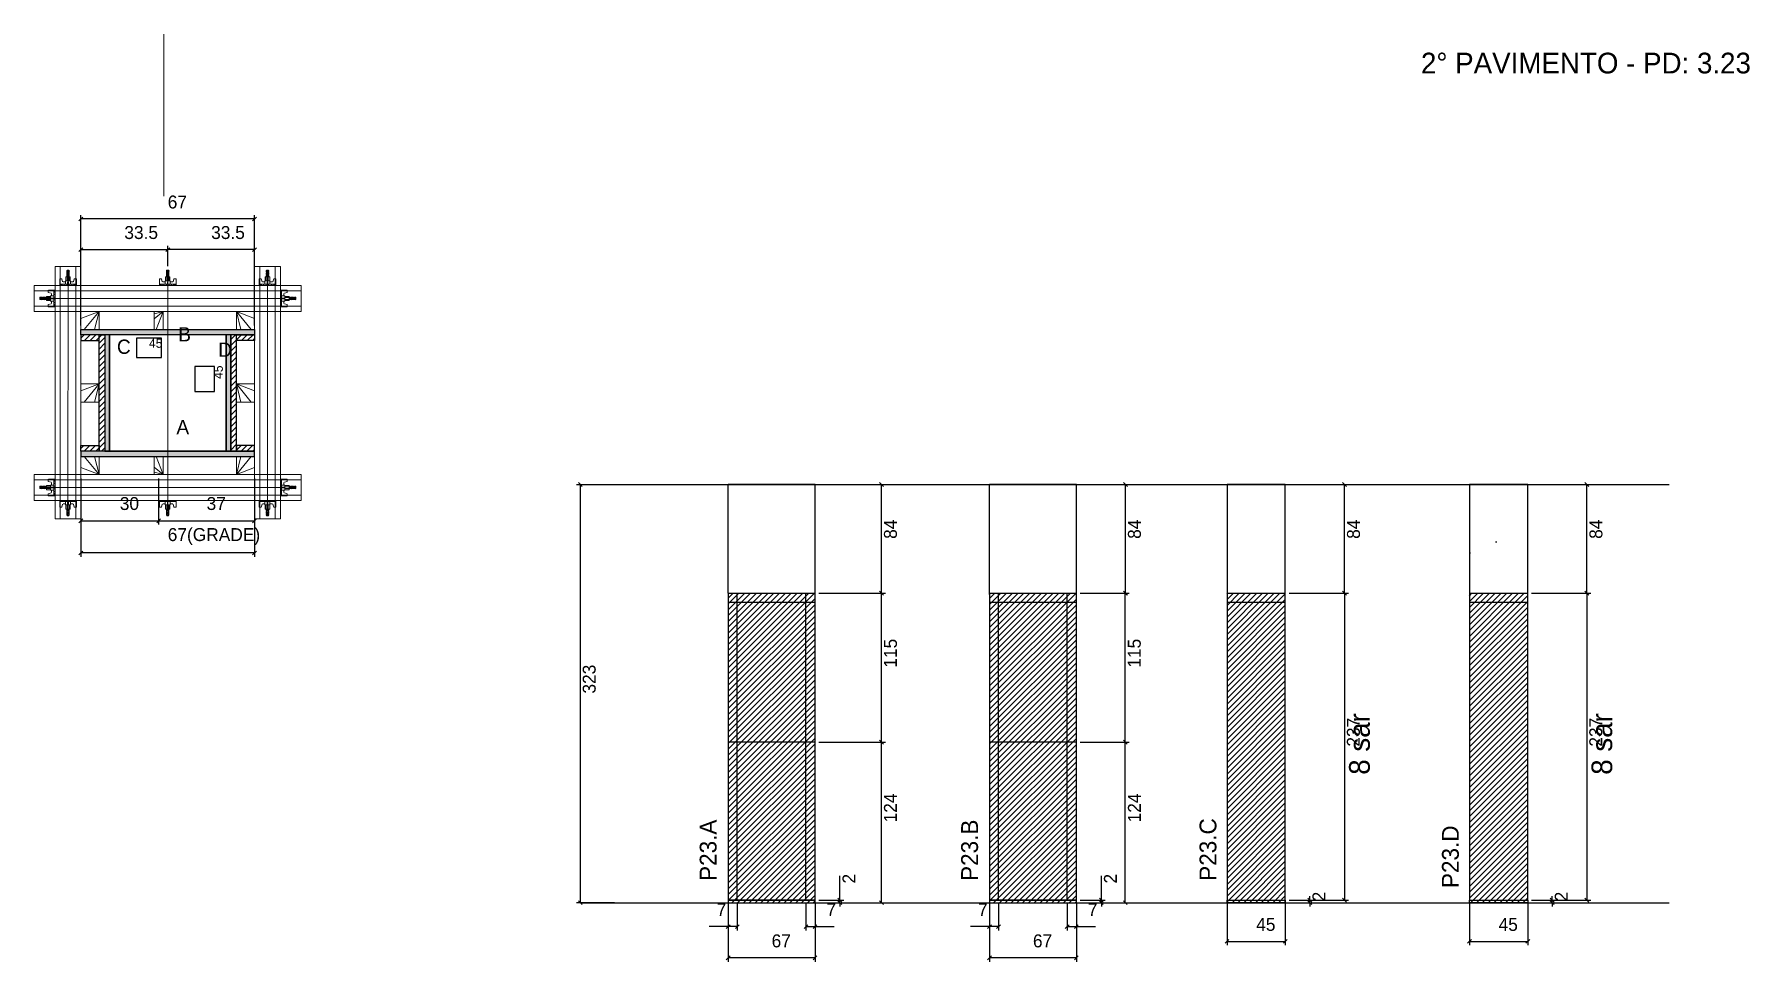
# Model space of a CAD drawing. Header units: metres. Extents: x 6723 to 8047, y 6192 to 6909.
import ezdxf

# ---------------------------------------------------------------- set-up
doc = ezdxf.new("R2010")
doc.units = ezdxf.units.M
for name, color, linetype in [('CHAPA', 7, 'Continuous'), ('COTA', 7, 'Continuous'), ('Hachura', 7, 'Continuous'), ('Madeira', 7, 'Continuous'), ('NIVEL 2° PAV.', 7, 'Continuous'), ('NOMENCLATURA', 7, 'Continuous'), ('Nível', 7, 'Continuous'), ('Painéis', 7, 'Continuous'), ('Perfil Metálico', 7, 'Continuous'), ('SARR_2.2x7', 7, 'Continuous'), ('SARRAFO', 7, 'Continuous'), ('Texto Seção', 7, 'Continuous'), ('TEXTO_GERAL', 7, 'Continuous')]:
    doc.layers.add(name, color=color, linetype=linetype)

msp = doc.modelspace()

# ---------------------------------------------------------------- texts
at = {"layer": 'COTA', "color": 241, "lineweight": 25}
for s, p in [('67', (6826.4, 6774.2)), ('33.5', (6792.9, 6750.6)), ('33.5', (6859.9, 6750.6)), ('30', (6789.4, 6541.3)), ('37', (6856.4, 6541.3)), ('67(GRADE)', (6826.4, 6517.3))]:
    msp.add_text(s, height=10, dxfattribs=at).set_placement(p)
at = {"layer": 'COTA', "color": 1, "lineweight": 25}
msp.add_text('45', height=7, dxfattribs=at).set_placement((6811.9, 6666.6))
msp.add_text('45', height=7, rotation=90, dxfattribs=at).set_placement((6868.9, 6642.5))
at = {"layer": 'COTA', "color": 240, "lineweight": 25}
for s, p in [('84', (7389.2, 6519)), ('84', (7577.5, 6519)), ('84', (7746.6, 6519)), ('84', (7933.7, 6519)), ('115', (7389.2, 6419.5)), ('115', (7577.4, 6419.5)), ('237', (7746.5, 6358.5)), ('237', (7933.6, 6358.5)), ('124', (7389.2, 6300)), ('124', (7577.5, 6300)), ('2', (7357.2, 6252.8)), ('2', (7559, 6252.8)), ('2', (7719.9, 6239)), ('2', (7907, 6239))]:
    msp.add_text(s, height=10, rotation=90, dxfattribs=at).set_placement(p)
for s, p in [('7', (7250.1, 6227.6)), ('7', (7334.8, 6227.6)), ('7', (7451.8, 6227.6)), ('7', (7536.6, 6227.6)), ('45', (7666.5, 6216.2)), ('45', (7853.6, 6216.2)), ('67', (7292.5, 6203.5)), ('67', (7494.2, 6203.5))]:
    msp.add_text(s, height=10, dxfattribs=at).set_placement(p)
at = {"layer": 'NIVEL 2° PAV.', "color": 240, "lineweight": 25}
msp.add_text('323', height=10, rotation=90, dxfattribs=at).set_placement((7156.7, 6399.5))
at = {"layer": 'NOMENCLATURA', "color": 2, "lineweight": 25}
msp.add_text('2° PAVIMENTO - PD: 3.23', height=16, dxfattribs=at).set_placement((7793.7, 6878.5))
at = {"layer": 'NOMENCLATURA', "color": 7, "lineweight": 25}
for p in [(7754.2, 6336.8), (7941.3, 6336.8)]:
    msp.add_text('8 sar', height=16, rotation=90, dxfattribs=at).set_placement(p)
at = {"layer": 'Texto Seção', "color": 7, "lineweight": 15}
for s, p in [('P23.C', (7635.8, 6254.9)), ('P23.A', (7250, 6254.8)), ('P23.B', (7451.8, 6254.8)), ('P23.D', (7822.9, 6249.3))]:
    msp.add_text(s, height=13, rotation=90, dxfattribs=at).set_placement(p)
at = {"layer": 'TEXTO_GERAL', "color": 7, "lineweight": 25}
for s, p in [('C', (6787.2, 6661.9)), ('B', (6834.5, 6671.5)), ('D', (6865.4, 6659.6)), ('A', (6833.1, 6599.8))]:
    msp.add_text(s, height=11, dxfattribs=at).set_placement(p)

# ---------------------------------------------------------------- hatches: boundary and pattern name
at = {"layer": 'COTA'}
h = msp.add_hatch(dxfattribs=at)
h.set_pattern_fill('AR-CONC')
h.paths.add_polyline_path([(7689, 6561), (7644, 6561), (7644, 6477), (7689, 6477), (7689, 6561)])
h = msp.add_hatch(dxfattribs=at)
h.set_pattern_fill('AR-CONC')
h.paths.add_polyline_path([(7876.1, 6561), (7831.1, 6561), (7831.1, 6477), (7876.1, 6477), (7876.1, 6561)])
at = {"layer": 'Hachura'}
h = msp.add_hatch(color=7, dxfattribs=at)
h.dxf.hatch_style = 1
h.paths.add_polyline_path([(6759.4, 6676.7), (6759.4, 6680.7), (6893.4, 6680.7), (6893.4, 6676.7), (6759.4, 6676.7)])
h = msp.add_hatch(color=7, dxfattribs=at)
h.dxf.hatch_style = 1
h.paths.add_polyline_path([(6759.4, 6676.7), (6759.4, 6680.7), (6893.4, 6680.7), (6893.4, 6676.7), (6759.4, 6676.7)])
h = msp.add_hatch(dxfattribs=at)
h.set_pattern_fill('ANSI31')
h.paths.add_polyline_path([(6773.4, 6676.7), (6773.4, 6672.3), (6759.4, 6672.3), (6759.4, 6676.7), (6773.4, 6676.7)])
h = msp.add_hatch(dxfattribs=at)
h.set_pattern_fill('ANSI31')
h.paths.add_polyline_path([(6773.4, 6586.7), (6777.8, 6586.7), (6777.8, 6676.7), (6773.4, 6676.7), (6773.4, 6586.7)])
h = msp.add_hatch(color=7, dxfattribs=at)
h.dxf.hatch_style = 1
h.paths.add_polyline_path([(6781.4, 6676.7), (6777.8, 6676.7), (6777.8, 6586.7), (6781.4, 6586.7), (6781.4, 6676.7)])
h = msp.add_hatch(color=7, dxfattribs=at)
h.dxf.hatch_style = 1
h.paths.add_polyline_path([(6781.4, 6676.7), (6777.8, 6676.7), (6777.8, 6586.7), (6781.4, 6586.7), (6781.4, 6676.7)])
h = msp.add_hatch(color=7, dxfattribs=at)
h.dxf.hatch_style = 1
h.paths.add_polyline_path([(6875, 6676.7), (6871.4, 6676.7), (6871.4, 6586.7), (6875, 6586.7), (6875, 6676.7)])
h = msp.add_hatch(color=7, dxfattribs=at)
h.dxf.hatch_style = 1
h.paths.add_polyline_path([(6875, 6676.7), (6871.4, 6676.7), (6871.4, 6586.7), (6875, 6586.7), (6875, 6676.7)])
h = msp.add_hatch(dxfattribs=at)
h.set_pattern_fill('ANSI31')
h.paths.add_polyline_path([(6879.4, 6586.7), (6875, 6586.7), (6875, 6676.7), (6879.4, 6676.7), (6879.4, 6586.7)])
h = msp.add_hatch(dxfattribs=at)
h.set_pattern_fill('ANSI31')
h.paths.add_polyline_path([(6879.4, 6676.7), (6879.4, 6672.3), (6893.4, 6672.3), (6893.4, 6676.7), (6879.4, 6676.7)])
h = msp.add_hatch(dxfattribs=at)
h.set_pattern_fill('ANSI31')
h.paths.add_polyline_path([(6773.4, 6586.7), (6773.4, 6591.1), (6759.4, 6591.1), (6759.4, 6586.7), (6773.4, 6586.7)])
h = msp.add_hatch(color=7, dxfattribs=at)
h.dxf.hatch_style = 1
h.paths.add_polyline_path([(6759.4, 6586.7), (6759.4, 6582.7), (6893.4, 6582.7), (6893.4, 6586.7), (6759.4, 6586.7)])
h = msp.add_hatch(color=7, dxfattribs=at)
h.dxf.hatch_style = 1
h.paths.add_polyline_path([(6759.4, 6586.7), (6759.4, 6582.7), (6893.4, 6582.7), (6893.4, 6586.7), (6759.4, 6586.7)])
h = msp.add_hatch(dxfattribs=at)
h.set_pattern_fill('ANSI31')
h.paths.add_polyline_path([(6879.4, 6586.7), (6879.4, 6591.1), (6893.4, 6591.1), (6893.4, 6586.7), (6879.4, 6586.7)])
h = msp.add_hatch(dxfattribs=at)
h.set_pattern_fill('ANSI31')
h.paths.add_polyline_path([(7326, 6477), (7259, 6477), (7259, 6238), (7326, 6238), (7326, 6477)])
h = msp.add_hatch(dxfattribs=at)
h.set_pattern_fill('ANSI31')
h.paths.add_polyline_path([(7527.7, 6238), (7527.7, 6477), (7460.7, 6477), (7460.7, 6238), (7527.7, 6238), (7527.7, 6238)])
h = msp.add_hatch(dxfattribs=at)
h.set_pattern_fill('ANSI31')
h.paths.add_polyline_path([(7689, 6238), (7689, 6477), (7644, 6477), (7644, 6238), (7689, 6238), (7689, 6238)])
h = msp.add_hatch(dxfattribs=at)
h.set_pattern_fill('ANSI31')
h.paths.add_polyline_path([(7876.1, 6238), (7876.1, 6477), (7831.1, 6477), (7831.1, 6238), (7876.1, 6238), (7876.1, 6238)])

# ---------------------------------------------------------------- linework, layer by layer
at = {"layer": 'CHAPA', "color": 1, "lineweight": 25}
for points in [[(6759.4, 6676.7), (6759.4, 6680.7), (6893.4, 6680.7), (6893.4, 6676.7)], [(6759.4, 6676.7), (6759.4, 6680.7), (6893.4, 6680.7), (6893.4, 6676.7)], [(6781.4, 6676.7), (6777.8, 6676.7), (6777.8, 6586.7), (6781.4, 6586.7)], [(6781.4, 6676.7), (6777.8, 6676.7), (6777.8, 6586.7), (6781.4, 6586.7)], [(6875, 6676.7), (6871.4, 6676.7), (6871.4, 6586.7), (6875, 6586.7)], [(6875, 6676.7), (6871.4, 6676.7), (6871.4, 6586.7), (6875, 6586.7)], [(6759.4, 6586.7), (6759.4, 6582.7), (6893.4, 6582.7), (6893.4, 6586.7)], [(6759.4, 6586.7), (6759.4, 6582.7), (6893.4, 6582.7), (6893.4, 6586.7)]]:
    msp.add_lwpolyline(points, close=True, dxfattribs=at)
at = {"layer": 'COTA', "color": 0, "lineweight": 25}
for p, q in [((6760.9, 6767.6), (6757.9, 6764.6)), ((6891.9, 6764.6), (6894.9, 6767.6)), ((6760.9, 6743.9), (6757.9, 6740.9)), ((6827.9, 6743.9), (6824.9, 6740.9)), ((6824.9, 6740.9), (6827.9, 6743.9)), ((6891.9, 6740.9), (6894.9, 6743.9)), ((7378.8, 6559.5), (7375.8, 6562.5)), ((7567.1, 6559.5), (7564.1, 6562.5)), ((7736.2, 6559.5), (7733.2, 6562.5)), ((7923.3, 6559.5), (7920.3, 6562.5)), ((6760.9, 6534.5), (6757.9, 6531.5)), ((6817.9, 6531.5), (6820.9, 6534.5)), ((6820.9, 6534.5), (6817.9, 6531.5)), ((6891.9, 6531.5), (6894.9, 6534.5)), ((6760.9, 6509.6), (6757.9, 6506.6)), ((6891.9, 6506.6), (6894.9, 6509.6)), ((7378.8, 6475.5), (7375.8, 6478.5)), ((7375.8, 6478.5), (7378.8, 6475.5)), ((7567, 6475.5), (7564, 6478.5)), ((7564.1, 6478.5), (7567.1, 6475.5)), ((7736.2, 6475.5), (7733.2, 6478.5)), ((7733.2, 6478.5), (7736.2, 6475.5)), ((7923.3, 6475.5), (7920.3, 6478.5)), ((7920.3, 6478.5), (7923.3, 6475.5)), ((7378.8, 6360.5), (7375.8, 6363.5)), ((7375.8, 6363.5), (7378.8, 6360.5)), ((7567, 6360.5), (7564, 6363.5)), ((7564, 6363.5), (7567, 6360.5)), ((7343.7, 6241.5), (7346.7, 6238.5)), ((7346.7, 6236.5), (7343.7, 6239.5)), ((7375.8, 6239.5), (7378.8, 6236.5)), ((7545.5, 6241.5), (7548.5, 6238.5)), ((7548.5, 6236.5), (7545.5, 6239.5)), ((7564, 6239.5), (7567, 6236.5)), ((7706.4, 6241.5), (7709.4, 6238.5)), ((7709.4, 6236.5), (7706.4, 6239.5)), ((7733.2, 6241.5), (7736.2, 6238.5)), ((7893.5, 6241.5), (7896.5, 6238.5)), ((7896.5, 6236.5), (7893.5, 6239.5)), ((7920.3, 6241.5), (7923.3, 6238.5)), ((7260.5, 6221), (7257.5, 6218)), ((7264.5, 6218), (7267.5, 6221)), ((7320.5, 6221), (7317.5, 6218)), ((7324.5, 6218), (7327.5, 6221)), ((7462.2, 6221), (7459.2, 6218)), ((7466.2, 6218), (7469.2, 6221)), ((7522.2, 6221), (7519.2, 6218)), ((7526.2, 6218), (7529.2, 6221)), ((7645.5, 6209.6), (7642.5, 6206.6)), ((7687.5, 6206.6), (7690.5, 6209.6)), ((7832.6, 6209.6), (7829.6, 6206.6)), ((7874.6, 6206.6), (7877.6, 6209.6)), ((7260.5, 6196.9), (7257.5, 6193.9)), ((7324.5, 6193.9), (7327.5, 6196.9)), ((7462.2, 6196.9), (7459.2, 6193.9)), ((7526.2, 6193.9), (7529.2, 6196.9))]:
    msp.add_line(p, q, dxfattribs=at)
at = {"layer": 'COTA', "color": 241, "lineweight": 25}
for p, q in [((6759.4, 6683.7), (6759.4, 6769.1)), ((6893.4, 6766.1), (6759.4, 6766.1)), ((6893.4, 6683.7), (6893.4, 6769.1)), ((6759.4, 6717.7), (6759.4, 6745.4)), ((6759.4, 6742.4), (6826.4, 6742.4)), ((6826.4, 6729.5), (6826.4, 6745.4)), ((6826.4, 6729.5), (6826.4, 6745.4)), ((6893.4, 6742.4), (6826.4, 6742.4)), ((6893.4, 6717.7), (6893.4, 6745.4)), ((6759.4, 6565.7), (6759.4, 6505.1)), ((6759.4, 6565.7), (6759.4, 6530)), ((6819.4, 6565.7), (6819.4, 6530)), ((6819.4, 6565.7), (6819.4, 6530)), ((6893.4, 6565.7), (6893.4, 6505.1)), ((6893.4, 6565.7), (6893.4, 6530)), ((7326, 6561), (7259, 6561)), ((7259, 6477), (7259, 6561)), ((7326, 6477), (7326, 6561)), ((7527.7, 6561), (7460.7, 6561)), ((7460.7, 6476), (7460.7, 6561)), ((7527.7, 6477), (7527.7, 6561)), ((6759.4, 6533), (6819.4, 6533)), ((6819.4, 6533), (6893.4, 6533)), ((6893.4, 6508.1), (6759.4, 6508.1))]:
    msp.add_line(p, q, dxfattribs=at)
at = {"layer": 'COTA', "color": 180, "lineweight": 25}
for p, q in [((6821.5, 6674.1), (6802.2, 6674.1)), ((6802.2, 6674.1), (6802.2, 6659.1)), ((6821.5, 6659.1), (6821.5, 6674.1)), ((6802.2, 6659.1), (6821.5, 6659.1)), ((6862.4, 6652.2), (6847.4, 6652.2)), ((6847.4, 6652.2), (6847.4, 6632.9)), ((6862.4, 6632.9), (6862.4, 6652.2)), ((6847.4, 6632.9), (6862.4, 6632.9))]:
    msp.add_line(p, q, dxfattribs=at)
at = {"layer": 'COTA', "color": 4, "lineweight": 25}
for p, q in [((7329, 6561), (7380.3, 6561)), ((7377.3, 6477), (7377.3, 6561)), ((7530.7, 6561), (7568.6, 6561)), ((7565.6, 6477), (7565.6, 6561)), ((7692, 6561), (7737.7, 6561)), ((7734.7, 6477), (7734.7, 6561)), ((7879.1, 6561), (7924.8, 6561)), ((7921.8, 6477), (7921.8, 6561)), ((7329, 6477), (7380.3, 6477)), ((7329, 6477), (7380.3, 6477)), ((7377.3, 6362), (7377.3, 6477)), ((7530.7, 6477), (7568.5, 6477)), ((7530.7, 6477), (7568.6, 6477)), ((7565.5, 6362), (7565.5, 6477)), ((7692, 6477), (7737.7, 6477)), ((7692, 6477), (7737.7, 6477)), ((7734.7, 6477), (7734.7, 6240)), ((7879.1, 6477), (7924.8, 6477)), ((7879.1, 6477), (7924.8, 6477)), ((7921.8, 6477), (7921.8, 6240)), ((7329, 6362), (7380.3, 6362)), ((7329, 6362), (7380.3, 6362)), ((7377.3, 6238), (7377.3, 6362)), ((7530.7, 6362), (7568.5, 6362)), ((7530.7, 6362), (7568.5, 6362)), ((7565.5, 6238), (7565.5, 6362)), ((7345.2, 6240), (7345.2, 6258.8)), ((7547, 6240), (7547, 6258.8)), ((7259, 6237), (7259, 6192.4)), ((7266, 6237), (7266, 6216.5)), ((7319, 6237), (7319, 6216.5)), ((7326, 6237), (7326, 6192.4)), ((7329, 6240), (7348.2, 6240)), ((7329, 6238), (7348.2, 6238)), ((7329, 6238), (7380.3, 6238)), ((7345.2, 6238), (7345.2, 6240)), ((7345.2, 6238), (7345.2, 6235)), ((7460.7, 6237), (7460.7, 6192.4)), ((7467.7, 6237), (7467.7, 6216.5)), ((7520.7, 6237), (7520.7, 6216.5)), ((7527.7, 6237), (7527.7, 6192.4)), ((7530.7, 6240), (7550, 6240)), ((7530.7, 6238), (7550, 6238)), ((7530.7, 6238), (7568.5, 6238)), ((7547, 6238), (7547, 6240)), ((7547, 6238), (7547, 6235)), ((7644, 6237), (7644, 6205.1)), ((7689, 6237), (7689, 6205.1)), ((7692, 6240), (7710.9, 6240)), ((7692, 6240), (7737.7, 6240)), ((7692, 6238), (7710.9, 6238)), ((7707.9, 6240), (7707.9, 6243)), ((7707.9, 6238), (7707.9, 6240)), ((7707.9, 6238), (7707.9, 6235)), ((7831.1, 6237), (7831.1, 6205.1)), ((7876.1, 6237), (7876.1, 6205.1)), ((7879.1, 6240), (7898, 6240)), ((7879.1, 6240), (7924.8, 6240)), ((7879.1, 6238), (7898, 6238)), ((7895, 6240), (7895, 6243)), ((7895, 6238), (7895, 6240)), ((7895, 6238), (7895, 6235)), ((7259, 6235), (7259, 6216.5)), ((7326, 6235), (7326, 6216.5)), ((7460.7, 6235), (7460.7, 6216.5)), ((7527.7, 6235), (7527.7, 6216.5)), ((7259, 6219.5), (7244.2, 6219.5)), ((7266, 6219.5), (7259, 6219.5)), ((7319, 6219.5), (7326, 6219.5)), ((7326, 6219.5), (7340.7, 6219.5)), ((7460.7, 6219.5), (7446, 6219.5)), ((7467.7, 6219.5), (7460.7, 6219.5)), ((7520.7, 6219.5), (7527.7, 6219.5)), ((7527.7, 6219.5), (7542.4, 6219.5)), ((7644, 6208.1), (7689, 6208.1)), ((7831.1, 6208.1), (7876.1, 6208.1)), ((7326, 6195.4), (7259, 6195.4)), ((7527.7, 6195.4), (7460.7, 6195.4))]:
    msp.add_line(p, q, dxfattribs=at)
at = {"layer": 'COTA', "color": 241, "lineweight": 25}
for points in [[(7689, 6477), (7689, 6561), (7644, 6561), (7644, 6477)], [(7876.1, 6477), (7876.1, 6561), (7831.1, 6561), (7831.1, 6477)]]:
    msp.add_lwpolyline(points, dxfattribs=at)
at = {"layer": 'Hachura', "color": 0, "lineweight": 9}
for p, q in [((6748.4, 6726.1), (6748.7, 6726.5)), ((6748.4, 6725.8), (6748.4, 6726.2)), ((6750.4, 6726.1), (6748.4, 6726.1)), ((6748.7, 6726.5), (6750, 6726.5)), ((6750.4, 6725.5), (6749.1, 6726.2)), ((6750.5, 6725.6), (6749.3, 6726.2)), ((6749.8, 6726.2), (6750.5, 6725.8)), ((6750.4, 6726.1), (6750, 6726.5)), ((6750.1, 6726.2), (6750.4, 6726)), ((6825.4, 6726.2), (6825.7, 6726.5)), ((6825.4, 6725.8), (6825.4, 6726.2)), ((6827.3, 6726.2), (6825.4, 6726.2)), ((6825.7, 6726.5), (6827, 6726.5)), ((6827.3, 6725.5), (6826, 6726.2)), ((6827.4, 6725.6), (6826.3, 6726.2)), ((6826.8, 6726.2), (6827.5, 6725.8)), ((6827.3, 6726.2), (6827, 6726.5)), ((6827.1, 6726.2), (6827.3, 6726)), ((6903, 6726.2), (6902.3, 6725.8)), ((6902.4, 6725.6), (6903.5, 6726.2)), ((6902.5, 6726.1), (6902.8, 6726.5)), ((6902.7, 6726.2), (6902.5, 6726)), ((6902.5, 6725.5), (6903.8, 6726.2)), ((6902.5, 6726.1), (6904.4, 6726.1)), ((6904.1, 6726.5), (6902.8, 6726.5)), ((6904.4, 6726.1), (6904.1, 6726.5)), ((6904.4, 6725.8), (6904.4, 6726.2)), ((6743, 6714.7), (6743, 6719.8)), ((6743, 6719.8), (6744.7, 6719.8)), ((6743, 6715.6), (6755.9, 6715.6)), ((6743, 6715.6), (6748.2, 6715.6)), ((6755.9, 6714.7), (6743, 6714.7)), ((6743.1, 6715.6), (6743.1, 6714.7)), ((6743.4, 6715.6), (6743.4, 6714.7)), ((6743.7, 6715.6), (6743.7, 6714.7)), ((6744.2, 6715.6), (6744.2, 6714.7)), ((6744.7, 6719.8), (6745.3, 6717.6)), ((6745, 6715.6), (6745, 6714.7)), ((6745.6, 6717.4), (6747.5, 6717.4)), ((6746.4, 6715.6), (6746.4, 6714.7)), ((6754.9, 6714.7), (6747.1, 6714.7)), ((6747.5, 6718.2), (6751.4, 6718.2)), ((6747.5, 6715.6), (6747.5, 6718.2)), ((6749.5, 6715.6), (6747.5, 6715.6)), ((6751.1, 6721.4), (6747.8, 6721.4)), ((6747.8, 6721.4), (6747.8, 6718.2)), ((6751.1, 6721.3), (6747.8, 6721.3)), ((6748.2, 6715.6), (6748.8, 6715.6)), ((6748.3, 6725.7), (6750.5, 6724.7)), ((6750.5, 6724.4), (6748.3, 6725.5)), ((6748.3, 6724.6), (6750.5, 6723.5)), ((6750.5, 6723.3), (6748.3, 6724.3)), ((6748.3, 6723.4), (6750.5, 6722.3)), ((6750.5, 6722.1), (6748.3, 6723.2)), ((6749.6, 6721.4), (6748.3, 6722)), ((6748.4, 6725.8), (6750.4, 6724.9)), ((6748.4, 6725.8), (6750.4, 6724.9)), ((6748.4, 6724.7), (6748.4, 6725.3)), ((6750.4, 6724.3), (6748.4, 6725.3)), ((6748.4, 6724.7), (6750.4, 6723.7)), ((6748.4, 6723.5), (6748.4, 6724.2)), ((6750.4, 6723.2), (6748.4, 6724.2)), ((6748.4, 6723.9), (6748.4, 6724.2)), ((6748.4, 6723.5), (6750.4, 6722.5)), ((6748.4, 6722.3), (6748.4, 6723)), ((6750.4, 6722), (6748.4, 6723)), ((6748.4, 6722.3), (6750.4, 6721.4)), ((6749.3, 6721.4), (6748.4, 6721.8)), ((6748.4, 6721.4), (6748.4, 6721.8)), ((6748.5, 6715.3), (6748.5, 6715.5)), ((6748.5, 6714.8), (6748.5, 6715.3)), ((6748.8, 6721.4), (6748.8, 6718.2)), ((6749.1, 6715.6), (6749.1, 6717.6)), ((6749.4, 6715.6), (6749.4, 6714.7)), ((6749.7, 6717.6), (6749.7, 6715.6)), ((6750.4, 6725.5), (6750.4, 6724.9)), ((6750.4, 6723.7), (6750.4, 6724.3)), ((6750.4, 6723), (6750.4, 6723.2)), ((6750.4, 6723), (6750.4, 6722.5)), ((6750.4, 6722), (6750.4, 6721.4)), ((6750.4, 6721.4), (6750.4, 6718.2)), ((6750.4, 6715.4), (6750.4, 6715)), ((6751.1, 6718.2), (6751.1, 6721.4)), ((6751.4, 6718.2), (6751.1, 6718.2)), ((6751.4, 6718.2), (6751.1, 6718.2)), ((6751.4, 6718.2), (6751.4, 6715.6)), ((6753.3, 6717.4), (6751.4, 6717.4)), ((6752.5, 6715.6), (6752.5, 6714.7)), ((6754.2, 6719.8), (6753.6, 6717.6)), ((6753.9, 6715.6), (6753.9, 6714.7)), ((6755.9, 6719.8), (6754.2, 6719.8)), ((6754.8, 6715.6), (6754.8, 6714.7)), ((6755.2, 6715.6), (6755.2, 6714.7)), ((6755.6, 6715.6), (6755.6, 6714.7)), ((6755.8, 6715.6), (6755.8, 6714.7)), ((6755.9, 6715.6), (6755.9, 6719.8)), ((6755.9, 6715.6), (6755.9, 6714.7)), ((6820, 6714.7), (6820, 6719.8)), ((6820, 6719.8), (6821.6, 6719.8)), ((6820, 6715.6), (6832.9, 6715.6)), ((6820, 6715.6), (6825.1, 6715.6)), ((6832.9, 6714.7), (6820, 6714.7)), ((6820.1, 6715.6), (6820.1, 6714.7)), ((6820.3, 6715.6), (6820.3, 6714.7)), ((6820.7, 6715.6), (6820.7, 6714.7)), ((6821.1, 6715.6), (6821.1, 6714.7)), ((6821.6, 6719.8), (6822.2, 6717.6)), ((6822, 6715.6), (6822, 6714.7)), ((6822.5, 6717.4), (6824.5, 6717.4)), ((6823.4, 6715.6), (6823.4, 6714.7)), ((6831.9, 6714.7), (6824.1, 6714.7)), ((6824.5, 6718.2), (6828.3, 6718.2)), ((6824.5, 6715.6), (6824.5, 6718.2)), ((6826.4, 6715.6), (6824.5, 6715.6)), ((6828.1, 6721.4), (6824.7, 6721.4)), ((6824.7, 6721.4), (6824.7, 6718.2)), ((6828.1, 6721.3), (6824.7, 6721.3)), ((6825.1, 6715.6), (6825.8, 6715.6)), ((6825.3, 6725.7), (6827.5, 6724.7)), ((6827.4, 6724.4), (6825.3, 6725.5)), ((6825.3, 6724.6), (6827.5, 6723.5)), ((6827.4, 6723.3), (6825.3, 6724.3)), ((6825.3, 6723.4), (6827.5, 6722.3)), ((6827.4, 6722.1), (6825.3, 6723.2)), ((6826.5, 6721.4), (6825.3, 6722)), ((6825.4, 6725.8), (6827.3, 6724.9)), ((6825.4, 6725.8), (6827.3, 6724.9)), ((6825.4, 6724.7), (6825.4, 6725.3)), ((6827.3, 6724.3), (6825.4, 6725.3)), ((6825.4, 6724.7), (6827.3, 6723.7)), ((6825.4, 6723.5), (6825.4, 6724.2)), ((6827.3, 6723.2), (6825.4, 6724.2)), ((6825.4, 6723.9), (6825.4, 6724.2)), ((6825.4, 6723.5), (6827.3, 6722.5)), ((6825.4, 6722.3), (6825.4, 6723)), ((6827.3, 6722), (6825.4, 6723)), ((6825.4, 6722.3), (6827.3, 6721.4)), ((6826.3, 6721.4), (6825.4, 6721.8)), ((6825.4, 6721.4), (6825.4, 6721.8)), ((6825.5, 6715.3), (6825.5, 6715.5)), ((6825.5, 6714.8), (6825.5, 6715.3)), ((6825.8, 6721.4), (6825.8, 6718.2)), ((6826.1, 6715.6), (6826.1, 6717.6)), ((6826.4, 6715.6), (6826.4, 6714.7)), ((6826.6, 6717.6), (6826.6, 6715.6)), ((6827.3, 6725.5), (6827.3, 6724.9)), ((6827.3, 6723.7), (6827.3, 6724.3)), ((6827.3, 6723), (6827.3, 6723.2)), ((6827.3, 6723), (6827.3, 6722.5)), ((6827.3, 6722), (6827.3, 6721.4)), ((6827.3, 6721.4), (6827.3, 6718.2)), ((6827.4, 6715.5), (6827.4, 6715)), ((6828.1, 6718.2), (6828.1, 6721.4)), ((6828.3, 6718.2), (6828.1, 6718.2)), ((6828.3, 6718.2), (6828.1, 6718.2)), ((6828.3, 6718.2), (6828.3, 6715.6)), ((6830.3, 6717.4), (6828.3, 6717.4)), ((6829.4, 6715.6), (6829.4, 6714.7)), ((6831.2, 6719.8), (6830.6, 6717.6)), ((6830.9, 6715.6), (6830.9, 6714.7)), ((6832.9, 6719.8), (6831.2, 6719.8)), ((6831.7, 6715.6), (6831.7, 6714.7)), ((6832.2, 6715.6), (6832.2, 6714.7)), ((6832.5, 6715.6), (6832.5, 6714.7)), ((6832.7, 6715.6), (6832.7, 6714.7)), ((6832.9, 6715.6), (6832.9, 6719.8)), ((6832.9, 6715.6), (6832.9, 6714.7)), ((6896.9, 6715.6), (6896.9, 6719.8)), ((6896.9, 6719.8), (6898.6, 6719.8)), ((6909.8, 6715.6), (6896.9, 6715.6)), ((6896.9, 6715.6), (6896.9, 6714.7)), ((6896.9, 6714.7), (6909.8, 6714.7)), ((6897.1, 6715.6), (6897.1, 6714.7)), ((6897.3, 6715.6), (6897.3, 6714.7)), ((6897.6, 6715.6), (6897.6, 6714.7)), ((6897.9, 6714.7), (6905.7, 6714.7)), ((6898.1, 6715.6), (6898.1, 6714.7)), ((6898.6, 6719.8), (6899.2, 6717.6)), ((6898.9, 6715.6), (6898.9, 6714.7)), ((6899.5, 6717.4), (6901.5, 6717.4)), ((6900.4, 6715.6), (6900.4, 6714.7)), ((6905.3, 6718.2), (6901.4, 6718.2)), ((6901.4, 6718.2), (6901.4, 6715.6)), ((6901.4, 6718.2), (6901.7, 6718.2)), ((6901.4, 6718.2), (6901.7, 6718.2)), ((6901.7, 6721.4), (6905.1, 6721.4)), ((6901.7, 6718.2), (6901.7, 6721.4)), ((6901.7, 6721.3), (6905.1, 6721.3)), ((6904.5, 6725.7), (6902.3, 6724.7)), ((6904.5, 6724.6), (6902.3, 6723.5)), ((6904.5, 6723.4), (6902.3, 6722.3)), ((6902.4, 6724.4), (6904.5, 6725.5)), ((6902.4, 6723.3), (6904.5, 6724.3)), ((6902.4, 6722.1), (6904.5, 6723.2)), ((6902.4, 6715.4), (6902.4, 6715)), ((6904.4, 6725.8), (6902.5, 6724.9)), ((6904.4, 6725.8), (6902.5, 6724.9)), ((6902.5, 6725.5), (6902.5, 6724.9)), ((6902.5, 6724.3), (6904.4, 6725.3)), ((6904.4, 6724.7), (6902.5, 6723.7)), ((6902.5, 6723.7), (6902.5, 6724.3)), ((6902.5, 6723.2), (6904.4, 6724.2)), ((6904.4, 6723.5), (6902.5, 6722.5)), ((6902.5, 6723), (6902.5, 6723.2)), ((6902.5, 6723), (6902.5, 6722.5)), ((6902.5, 6722), (6904.4, 6723)), ((6904.4, 6722.3), (6902.5, 6721.4)), ((6902.5, 6722), (6902.5, 6721.4)), ((6902.5, 6721.4), (6902.5, 6718.2)), ((6903.2, 6717.6), (6903.2, 6715.6)), ((6903.3, 6721.4), (6904.5, 6722)), ((6903.4, 6715.6), (6905.3, 6715.6)), ((6903.4, 6715.6), (6903.4, 6714.7)), ((6903.5, 6721.4), (6904.4, 6721.8)), ((6903.7, 6715.6), (6903.7, 6717.6)), ((6904, 6721.4), (6904, 6718.2)), ((6904.7, 6715.6), (6904, 6715.6)), ((6904.3, 6715.3), (6904.3, 6715.5)), ((6904.3, 6714.8), (6904.3, 6715.3)), ((6904.4, 6724.7), (6904.4, 6725.3)), ((6904.4, 6723.5), (6904.4, 6724.2)), ((6904.4, 6723.9), (6904.4, 6724.2)), ((6904.4, 6722.3), (6904.4, 6723)), ((6904.4, 6721.4), (6904.4, 6721.8)), ((6909.8, 6715.6), (6904.7, 6715.6)), ((6905.1, 6721.4), (6905.1, 6718.2)), ((6905.3, 6715.6), (6905.3, 6718.2)), ((6907.3, 6717.4), (6905.3, 6717.4)), ((6906.4, 6715.6), (6906.4, 6714.7)), ((6908.2, 6719.8), (6907.6, 6717.6)), ((6907.8, 6715.6), (6907.8, 6714.7)), ((6909.8, 6719.8), (6908.2, 6719.8)), ((6908.7, 6715.6), (6908.7, 6714.7)), ((6909.1, 6715.6), (6909.1, 6714.7)), ((6909.5, 6715.6), (6909.5, 6714.7)), ((6909.7, 6715.6), (6909.7, 6714.7)), ((6909.8, 6714.7), (6909.8, 6719.8)), ((6727.9, 6705.7), (6727.6, 6705.4)), ((6727.6, 6705.4), (6727.6, 6704.1)), ((6727.9, 6703.8), (6727.6, 6704.1)), ((6728.2, 6705.7), (6727.9, 6705.7)), ((6727.9, 6703.8), (6727.9, 6705.7)), ((6728.6, 6703.8), (6727.9, 6705.1)), ((6728.5, 6703.7), (6727.9, 6704.8)), ((6727.9, 6704.3), (6728.2, 6703.6)), ((6727.9, 6704), (6728, 6703.8)), ((6728.2, 6705.7), (6729.2, 6703.8)), ((6728.2, 6705.7), (6729.2, 6703.8)), ((6728.3, 6705.8), (6729.4, 6703.6)), ((6729.6, 6703.7), (6728.6, 6705.8)), ((6728.6, 6703.8), (6729.2, 6703.8)), ((6729.4, 6705.7), (6728.8, 6705.7)), ((6729.7, 6703.8), (6728.8, 6705.7)), ((6729.4, 6705.7), (6730.4, 6703.8)), ((6729.5, 6705.8), (6730.6, 6703.6)), ((6730.8, 6703.7), (6729.7, 6705.8)), ((6730.4, 6703.8), (6729.7, 6703.8)), ((6730.6, 6705.7), (6729.9, 6705.7)), ((6730.9, 6703.8), (6729.9, 6705.7)), ((6730.1, 6705.7), (6729.9, 6705.7)), ((6730.6, 6705.8), (6731.7, 6703.6)), ((6730.6, 6705.7), (6731.5, 6703.8)), ((6732, 6703.7), (6730.9, 6705.8)), ((6731.1, 6703.8), (6730.9, 6703.8)), ((6731.7, 6705.7), (6731.1, 6705.7)), ((6732, 6703.8), (6731.1, 6705.7)), ((6731.1, 6703.8), (6731.5, 6703.8)), ((6731.7, 6705.7), (6732.7, 6703.8)), ((6732, 6703.8), (6732.7, 6703.8)), ((6732.7, 6704.5), (6732.1, 6705.8)), ((6732.7, 6704.8), (6732.2, 6705.7)), ((6732.7, 6705.7), (6732.2, 6705.7)), ((6732.7, 6703), (6732.7, 6706.3)), ((6732.7, 6706.3), (6735.9, 6706.3)), ((6732.7, 6705.3), (6735.9, 6705.3)), ((6732.7, 6703.8), (6735.9, 6703.8)), ((6735.9, 6703), (6732.7, 6703)), ((6732.8, 6703), (6732.8, 6706.3)), ((6734.2, 6711.1), (6734.2, 6709.4)), ((6734.2, 6709.4), (6736.4, 6708.9)), ((6734.2, 6699.9), (6736.4, 6700.5)), ((6734.2, 6698.2), (6734.2, 6699.9)), ((6739.4, 6711.1), (6734.3, 6711.1)), ((6735.9, 6706.6), (6735.9, 6702.7)), ((6738.5, 6706.6), (6735.9, 6706.6)), ((6735.9, 6702.7), (6735.9, 6703)), ((6735.9, 6702.7), (6735.9, 6703)), ((6735.9, 6702.7), (6738.5, 6702.7)), ((6738.5, 6705), (6736.5, 6705)), ((6736.5, 6704.5), (6738.5, 6704.5)), ((6736.7, 6708.5), (6736.7, 6706.6)), ((6736.7, 6700.8), (6736.7, 6702.7)), ((6738.5, 6711.1), (6738.5, 6698.2)), ((6738.5, 6711.1), (6738.5, 6706)), ((6738.5, 6711), (6739.4, 6711)), ((6738.5, 6710.8), (6739.4, 6710.8)), ((6738.5, 6710.4), (6739.4, 6710.4)), ((6738.5, 6710), (6739.4, 6710)), ((6738.5, 6709.1), (6739.4, 6709.1)), ((6738.5, 6707.7), (6739.4, 6707.7)), ((6738.5, 6704.7), (6738.5, 6706.6)), ((6738.5, 6706), (6738.5, 6705.3)), ((6738.5, 6704.7), (6739.4, 6704.7)), ((6738.5, 6701.6), (6739.4, 6701.6)), ((6738.5, 6700.2), (6739.4, 6700.2)), ((6738.8, 6705.6), (6738.6, 6705.6)), ((6738.6, 6703.7), (6739, 6703.7)), ((6739.2, 6705.6), (6738.8, 6705.6)), ((6739.4, 6698.2), (6739.4, 6711.1)), ((6739.4, 6699.2), (6739.4, 6707)), ((6913.4, 6698.2), (6913.4, 6711.1)), ((6913.4, 6711.1), (6918.6, 6711.1)), ((6914.4, 6711), (6913.4, 6711)), ((6914.4, 6710.8), (6913.4, 6710.8)), ((6914.4, 6710.4), (6913.4, 6710.4)), ((6914.4, 6710), (6913.4, 6710)), ((6914.4, 6709.1), (6913.4, 6709.1)), ((6914.4, 6707.7), (6913.4, 6707.7)), ((6913.4, 6699.2), (6913.4, 6707)), ((6914.3, 6704.7), (6913.4, 6704.7)), ((6914.4, 6701.6), (6913.4, 6701.6)), ((6914.4, 6700.2), (6913.4, 6700.2)), ((6913.6, 6705.6), (6914, 6705.6)), ((6914.2, 6703.7), (6913.8, 6703.7)), ((6914, 6705.6), (6914.2, 6705.6)), ((6914.3, 6711.1), (6914.3, 6698.2)), ((6914.3, 6711.1), (6914.3, 6706)), ((6914.3, 6704.7), (6914.3, 6706.6)), ((6914.3, 6706.6), (6916.9, 6706.6)), ((6914.3, 6706), (6914.3, 6705.3)), ((6914.3, 6705), (6916.3, 6705)), ((6916.3, 6704.5), (6914.3, 6704.5)), ((6916.9, 6702.7), (6914.3, 6702.7)), ((6916.1, 6708.5), (6916.1, 6706.6)), ((6916.1, 6700.8), (6916.1, 6702.7)), ((6918.6, 6709.4), (6916.4, 6708.9)), ((6918.6, 6699.9), (6916.4, 6700.5)), ((6916.9, 6706.6), (6916.9, 6702.7)), ((6920.1, 6706.3), (6916.9, 6706.3)), ((6920.1, 6705.3), (6916.9, 6705.3)), ((6920.1, 6703.8), (6916.9, 6703.8)), ((6916.9, 6703), (6920.1, 6703)), ((6916.9, 6702.7), (6916.9, 6703)), ((6916.9, 6702.7), (6916.9, 6703)), ((6918.6, 6711.1), (6918.6, 6709.4)), ((6918.6, 6698.2), (6918.6, 6699.9)), ((6920.1, 6703), (6920.1, 6706.3)), ((6920.1, 6703), (6920.1, 6706.3)), ((6920.1, 6704.5), (6920.8, 6705.8)), ((6921.1, 6705.7), (6920.1, 6703.8)), ((6920.1, 6704.8), (6920.6, 6705.7)), ((6920.1, 6705.7), (6920.6, 6705.7)), ((6920.8, 6703.8), (6920.1, 6703.8)), ((6920.8, 6703.8), (6921.8, 6705.7)), ((6920.9, 6703.7), (6921.9, 6705.8)), ((6922.2, 6705.8), (6921.1, 6703.6)), ((6921.1, 6705.7), (6921.8, 6705.7)), ((6922.3, 6705.7), (6921.3, 6703.8)), ((6921.7, 6703.8), (6921.3, 6703.8)), ((6921.7, 6703.8), (6922, 6703.8)), ((6922, 6703.7), (6923.1, 6705.8)), ((6922, 6703.8), (6922.9, 6705.7)), ((6923.3, 6705.8), (6922.3, 6703.6)), ((6922.3, 6705.7), (6922.9, 6705.7)), ((6923.4, 6705.7), (6922.5, 6703.8)), ((6922.5, 6703.8), (6923.1, 6703.8)), ((6922.7, 6705.7), (6922.9, 6705.7)), ((6923.1, 6703.8), (6924.1, 6705.7)), ((6923.2, 6703.7), (6924.3, 6705.8)), ((6924.5, 6705.8), (6923.4, 6703.6)), ((6923.4, 6705.7), (6924.1, 6705.7)), ((6924.6, 6705.7), (6923.6, 6703.8)), ((6924.6, 6705.7), (6923.6, 6703.8)), ((6924.3, 6703.8), (6923.6, 6703.8)), ((6924.3, 6703.8), (6924.9, 6705.1)), ((6924.4, 6703.7), (6924.9, 6704.8)), ((6924.6, 6705.7), (6924.9, 6705.7)), ((6924.9, 6704.3), (6924.6, 6703.6)), ((6924.9, 6704), (6924.8, 6703.8)), ((6924.9, 6705.7), (6925.2, 6705.4)), ((6924.9, 6703.8), (6924.9, 6705.7)), ((6924.9, 6703.8), (6925.2, 6704.1)), ((6925.2, 6705.4), (6925.2, 6704.1)), ((6738.5, 6698.2), (6734.2, 6698.2)), ((6738.5, 6699.4), (6739.4, 6699.4)), ((6738.5, 6698.9), (6739.4, 6698.9)), ((6738.5, 6698.6), (6739.4, 6698.6)), ((6738.5, 6698.4), (6739.4, 6698.4)), ((6738.5, 6698.2), (6739.4, 6698.2)), ((6914.4, 6699.4), (6913.4, 6699.4)), ((6914.4, 6698.9), (6913.4, 6698.9)), ((6914.4, 6698.6), (6913.4, 6698.6)), ((6914.4, 6698.4), (6913.4, 6698.4)), ((6914.3, 6698.2), (6913.4, 6698.2)), ((6914.3, 6698.2), (6918.6, 6698.2)), ((6727.9, 6559.7), (6727.6, 6559.4)), ((6727.6, 6559.4), (6727.6, 6558.1)), ((6727.9, 6557.8), (6727.6, 6558.1)), ((6728.2, 6559.7), (6727.9, 6559.7)), ((6727.9, 6557.8), (6727.9, 6559.7)), ((6728.6, 6557.8), (6727.9, 6559.1)), ((6728.5, 6557.7), (6727.9, 6558.8)), ((6727.9, 6558.3), (6728.2, 6557.6)), ((6727.9, 6558), (6728, 6557.8)), ((6728.2, 6559.7), (6729.2, 6557.8)), ((6728.2, 6559.7), (6729.2, 6557.8)), ((6728.3, 6559.8), (6729.4, 6557.6)), ((6729.6, 6557.7), (6728.6, 6559.8)), ((6728.6, 6557.8), (6729.2, 6557.8)), ((6729.4, 6559.7), (6728.8, 6559.7)), ((6729.7, 6557.8), (6728.8, 6559.7)), ((6729.4, 6559.7), (6730.4, 6557.8)), ((6729.5, 6559.8), (6730.6, 6557.6)), ((6730.8, 6557.7), (6729.7, 6559.8)), ((6730.4, 6557.8), (6729.7, 6557.8)), ((6730.6, 6559.7), (6729.9, 6559.7)), ((6730.9, 6557.8), (6729.9, 6559.7)), ((6730.1, 6559.7), (6729.9, 6559.7)), ((6730.6, 6559.8), (6731.7, 6557.6)), ((6730.6, 6559.7), (6731.5, 6557.8)), ((6732, 6557.7), (6730.9, 6559.8)), ((6731.1, 6557.8), (6730.9, 6557.8)), ((6731.7, 6559.7), (6731.1, 6559.7)), ((6732, 6557.8), (6731.1, 6559.7)), ((6731.1, 6557.8), (6731.5, 6557.8)), ((6731.7, 6559.7), (6732.7, 6557.8)), ((6732, 6557.8), (6732.7, 6557.8)), ((6732.7, 6558.5), (6732.1, 6559.8)), ((6732.7, 6558.8), (6732.2, 6559.7)), ((6732.7, 6559.7), (6732.2, 6559.7)), ((6732.7, 6557), (6732.7, 6560.3)), ((6732.7, 6560.3), (6735.9, 6560.3)), ((6732.7, 6559.3), (6735.9, 6559.3)), ((6732.7, 6557.8), (6735.9, 6557.8)), ((6735.9, 6557), (6732.7, 6557)), ((6732.8, 6557), (6732.8, 6560.3)), ((6734.2, 6565.1), (6734.2, 6563.4)), ((6734.2, 6563.4), (6736.4, 6562.9)), ((6734.2, 6553.9), (6736.4, 6554.5)), ((6734.2, 6552.2), (6734.2, 6553.9)), ((6739.4, 6565.1), (6734.3, 6565.1)), ((6735.9, 6560.6), (6735.9, 6556.7)), ((6738.5, 6560.6), (6735.9, 6560.6)), ((6735.9, 6556.7), (6735.9, 6557)), ((6735.9, 6556.7), (6735.9, 6557)), ((6735.9, 6556.7), (6738.5, 6556.7)), ((6738.5, 6559), (6736.5, 6559)), ((6736.5, 6558.5), (6738.5, 6558.5)), ((6736.7, 6562.5), (6736.7, 6560.6)), ((6736.7, 6554.8), (6736.7, 6556.7)), ((6738.5, 6565.1), (6738.5, 6552.2)), ((6738.5, 6565.1), (6738.5, 6560)), ((6738.5, 6565), (6739.4, 6565)), ((6738.5, 6564.8), (6739.4, 6564.8)), ((6738.5, 6564.4), (6739.4, 6564.4)), ((6738.5, 6564), (6739.4, 6564)), ((6738.5, 6563.1), (6739.4, 6563.1)), ((6738.5, 6561.7), (6739.4, 6561.7)), ((6738.5, 6558.7), (6738.5, 6560.6)), ((6738.5, 6560), (6738.5, 6559.3)), ((6738.5, 6558.7), (6739.4, 6558.7)), ((6738.5, 6555.6), (6739.4, 6555.6)), ((6738.5, 6554.2), (6739.4, 6554.2)), ((6738.8, 6559.6), (6738.6, 6559.6)), ((6738.6, 6557.7), (6739, 6557.7)), ((6739.2, 6559.6), (6738.8, 6559.6)), ((6739.4, 6552.2), (6739.4, 6565.1)), ((6739.4, 6553.2), (6739.4, 6561)), ((6913.4, 6552.2), (6913.4, 6565.1)), ((6913.4, 6565.1), (6918.6, 6565.1)), ((6914.4, 6565), (6913.4, 6565)), ((6914.4, 6564.8), (6913.4, 6564.8)), ((6914.4, 6564.4), (6913.4, 6564.4)), ((6914.4, 6564), (6913.4, 6564)), ((6914.4, 6563.1), (6913.4, 6563.1)), ((6914.4, 6561.7), (6913.4, 6561.7)), ((6913.4, 6553.2), (6913.4, 6561)), ((6914.3, 6558.7), (6913.4, 6558.7)), ((6914.4, 6555.6), (6913.4, 6555.6)), ((6914.4, 6554.2), (6913.4, 6554.2)), ((6913.6, 6559.6), (6914, 6559.6)), ((6914.2, 6557.7), (6913.8, 6557.7)), ((6914, 6559.6), (6914.2, 6559.6)), ((6914.3, 6565.1), (6914.3, 6552.2)), ((6914.3, 6565.1), (6914.3, 6560)), ((6914.3, 6558.7), (6914.3, 6560.6)), ((6914.3, 6560.6), (6916.9, 6560.6)), ((6914.3, 6560), (6914.3, 6559.3)), ((6914.3, 6559), (6916.3, 6559)), ((6916.3, 6558.5), (6914.3, 6558.5)), ((6916.9, 6556.7), (6914.3, 6556.7)), ((6916.1, 6562.5), (6916.1, 6560.6)), ((6916.1, 6554.8), (6916.1, 6556.7)), ((6918.6, 6563.4), (6916.4, 6562.9)), ((6918.6, 6553.9), (6916.4, 6554.5)), ((6916.9, 6560.6), (6916.9, 6556.7)), ((6920.1, 6560.3), (6916.9, 6560.3)), ((6920.1, 6559.3), (6916.9, 6559.3)), ((6920.1, 6557.8), (6916.9, 6557.8)), ((6916.9, 6557), (6920.1, 6557)), ((6916.9, 6556.7), (6916.9, 6557)), ((6916.9, 6556.7), (6916.9, 6557)), ((6918.6, 6565.1), (6918.6, 6563.4)), ((6918.6, 6552.2), (6918.6, 6553.9)), ((6920.1, 6557), (6920.1, 6560.3)), ((6920.1, 6557), (6920.1, 6560.3)), ((6920.1, 6558.5), (6920.8, 6559.8)), ((6921.1, 6559.7), (6920.1, 6557.8)), ((6920.1, 6558.8), (6920.6, 6559.7)), ((6920.1, 6559.7), (6920.6, 6559.7)), ((6920.8, 6557.8), (6920.1, 6557.8)), ((6920.8, 6557.8), (6921.8, 6559.7)), ((6920.9, 6557.7), (6921.9, 6559.8)), ((6922.2, 6559.8), (6921.1, 6557.6)), ((6921.1, 6559.7), (6921.8, 6559.7)), ((6922.3, 6559.7), (6921.3, 6557.8)), ((6921.7, 6557.8), (6921.3, 6557.8)), ((6921.7, 6557.8), (6922, 6557.8)), ((6922, 6557.7), (6923.1, 6559.8)), ((6922, 6557.8), (6922.9, 6559.7)), ((6923.3, 6559.8), (6922.3, 6557.6)), ((6922.3, 6559.7), (6922.9, 6559.7)), ((6923.4, 6559.7), (6922.5, 6557.8)), ((6922.5, 6557.8), (6923.1, 6557.8)), ((6922.7, 6559.7), (6922.9, 6559.7)), ((6923.1, 6557.8), (6924.1, 6559.7)), ((6923.2, 6557.7), (6924.3, 6559.8)), ((6924.5, 6559.8), (6923.4, 6557.6)), ((6923.4, 6559.7), (6924.1, 6559.7)), ((6924.6, 6559.7), (6923.6, 6557.8)), ((6924.6, 6559.7), (6923.6, 6557.8)), ((6924.3, 6557.8), (6923.6, 6557.8)), ((6924.3, 6557.8), (6924.9, 6559.1)), ((6924.4, 6557.7), (6924.9, 6558.8)), ((6924.6, 6559.7), (6924.9, 6559.7)), ((6924.9, 6558.3), (6924.6, 6557.6)), ((6924.9, 6558), (6924.8, 6557.8)), ((6924.9, 6559.7), (6925.2, 6559.4)), ((6924.9, 6557.8), (6924.9, 6559.7)), ((6924.9, 6557.8), (6925.2, 6558.1)), ((6925.2, 6559.4), (6925.2, 6558.1)), ((6738.5, 6552.2), (6734.2, 6552.2)), ((6738.5, 6553.4), (6739.4, 6553.4)), ((6738.5, 6552.9), (6739.4, 6552.9)), ((6738.5, 6552.6), (6739.4, 6552.6)), ((6738.5, 6552.4), (6739.4, 6552.4)), ((6738.5, 6552.2), (6739.4, 6552.2)), ((6755.9, 6548.7), (6743, 6548.7)), ((6743, 6548.7), (6743, 6543.5)), ((6743, 6547.8), (6755.9, 6547.8)), ((6743, 6547.8), (6748.2, 6547.8)), ((6743, 6543.5), (6744.7, 6543.5)), ((6743.1, 6547.8), (6743.1, 6548.7)), ((6743.4, 6547.8), (6743.4, 6548.7)), ((6743.7, 6547.8), (6743.7, 6548.7)), ((6744.2, 6547.8), (6744.2, 6548.7)), ((6744.7, 6543.5), (6745.3, 6545.7)), ((6745, 6547.8), (6745, 6548.7)), ((6745.6, 6546), (6747.5, 6546)), ((6746.4, 6547.8), (6746.4, 6548.7)), ((6754.9, 6548.7), (6747.1, 6548.7)), ((6749.5, 6547.8), (6747.5, 6547.8)), ((6747.5, 6547.8), (6747.5, 6545.2)), ((6747.5, 6545.2), (6751.4, 6545.2)), ((6747.8, 6542), (6747.8, 6545.2)), ((6751.1, 6542), (6747.8, 6542)), ((6751.1, 6542), (6747.8, 6542)), ((6748.2, 6547.8), (6748.8, 6547.8)), ((6749.6, 6542), (6748.3, 6541.3)), ((6750.5, 6541.2), (6748.3, 6540.2)), ((6748.3, 6539.9), (6750.5, 6541)), ((6748.4, 6541), (6750.4, 6542)), ((6749.3, 6542), (6748.4, 6541.5)), ((6748.4, 6542), (6748.4, 6541.5)), ((6750.4, 6541.3), (6748.4, 6540.4)), ((6748.4, 6541), (6748.4, 6540.4)), ((6748.4, 6539.8), (6750.4, 6540.8)), ((6748.5, 6548.5), (6748.5, 6548.1)), ((6748.5, 6548.1), (6748.5, 6547.9)), ((6748.8, 6542), (6748.8, 6545.2)), ((6749.1, 6547.8), (6749.1, 6545.8)), ((6749.4, 6547.8), (6749.4, 6548.7)), ((6749.7, 6545.8), (6749.7, 6547.8)), ((6750.4, 6547.9), (6750.4, 6548.3)), ((6750.4, 6542), (6750.4, 6545.2)), ((6750.4, 6541.3), (6750.4, 6542)), ((6750.4, 6540.4), (6750.4, 6540.8)), ((6751.1, 6545.2), (6751.1, 6542)), ((6751.4, 6545.2), (6751.1, 6545.2)), ((6751.4, 6545.2), (6751.1, 6545.2)), ((6751.4, 6545.2), (6751.4, 6547.8)), ((6753.3, 6546), (6751.4, 6546)), ((6752.5, 6547.8), (6752.5, 6548.7)), ((6754.2, 6543.5), (6753.6, 6545.7)), ((6753.9, 6547.8), (6753.9, 6548.7)), ((6755.9, 6543.5), (6754.2, 6543.5)), ((6754.8, 6547.8), (6754.8, 6548.7)), ((6755.2, 6547.8), (6755.2, 6548.7)), ((6755.6, 6547.8), (6755.6, 6548.7)), ((6755.8, 6547.8), (6755.8, 6548.7)), ((6755.9, 6547.8), (6755.9, 6548.7)), ((6755.9, 6547.8), (6755.9, 6543.5)), ((6832.9, 6548.7), (6820, 6548.7)), ((6820, 6548.7), (6820, 6543.5)), ((6820, 6547.8), (6832.9, 6547.8)), ((6820, 6547.8), (6825.1, 6547.8)), ((6820, 6543.5), (6821.6, 6543.5)), ((6820.1, 6547.8), (6820.1, 6548.7)), ((6820.3, 6547.8), (6820.3, 6548.7)), ((6820.7, 6547.8), (6820.7, 6548.7)), ((6821.1, 6547.8), (6821.1, 6548.7)), ((6821.6, 6543.5), (6822.2, 6545.7)), ((6822, 6547.8), (6822, 6548.7)), ((6822.5, 6546), (6824.5, 6546)), ((6823.4, 6547.8), (6823.4, 6548.7)), ((6831.9, 6548.7), (6824.1, 6548.7)), ((6826.4, 6547.8), (6824.5, 6547.8)), ((6824.5, 6547.8), (6824.5, 6545.2)), ((6824.5, 6545.2), (6828.3, 6545.2)), ((6824.7, 6542), (6824.7, 6545.2)), ((6828.1, 6542), (6824.7, 6542)), ((6828.1, 6542), (6824.7, 6542)), ((6825.1, 6547.8), (6825.8, 6547.8)), ((6826.5, 6542), (6825.3, 6541.3)), ((6827.4, 6541.2), (6825.3, 6540.2)), ((6825.3, 6539.9), (6827.5, 6541)), ((6825.4, 6541), (6827.3, 6542)), ((6826.3, 6542), (6825.4, 6541.5)), ((6825.4, 6542), (6825.4, 6541.5)), ((6827.3, 6541.3), (6825.4, 6540.4)), ((6825.4, 6541), (6825.4, 6540.4)), ((6825.4, 6539.8), (6827.3, 6540.8)), ((6825.5, 6548.5), (6825.5, 6548.1)), ((6825.5, 6548.1), (6825.5, 6547.9)), ((6825.8, 6542), (6825.8, 6545.2)), ((6826.1, 6547.8), (6826.1, 6545.8)), ((6826.4, 6547.8), (6826.4, 6548.7)), ((6826.6, 6545.8), (6826.6, 6547.8)), ((6827.3, 6542), (6827.3, 6545.2)), ((6827.3, 6541.3), (6827.3, 6542)), ((6827.3, 6540.4), (6827.3, 6540.8)), ((6827.4, 6547.9), (6827.4, 6548.3)), ((6828.1, 6545.2), (6828.1, 6542)), ((6828.3, 6545.2), (6828.1, 6545.2)), ((6828.3, 6545.2), (6828.1, 6545.2)), ((6830.3, 6546), (6828.3, 6546)), ((6828.3, 6545.2), (6828.3, 6547.8)), ((6829.4, 6547.8), (6829.4, 6548.7)), ((6831.2, 6543.5), (6830.6, 6545.7)), ((6830.9, 6547.8), (6830.9, 6548.7)), ((6832.9, 6543.5), (6831.2, 6543.5)), ((6831.7, 6547.8), (6831.7, 6548.7)), ((6832.2, 6547.8), (6832.2, 6548.7)), ((6832.5, 6547.8), (6832.5, 6548.7)), ((6832.7, 6547.8), (6832.7, 6548.7)), ((6832.9, 6547.8), (6832.9, 6548.7)), ((6832.9, 6547.8), (6832.9, 6543.5)), ((6896.9, 6548.7), (6909.8, 6548.7)), ((6896.9, 6547.8), (6896.9, 6548.7)), ((6909.8, 6547.8), (6896.9, 6547.8)), ((6896.9, 6547.8), (6896.9, 6543.5)), ((6896.9, 6543.5), (6898.6, 6543.5)), ((6897.1, 6547.8), (6897.1, 6548.7)), ((6897.3, 6547.8), (6897.3, 6548.7)), ((6897.6, 6547.8), (6897.6, 6548.7)), ((6897.9, 6548.7), (6905.7, 6548.7)), ((6898.1, 6547.8), (6898.1, 6548.7)), ((6898.6, 6543.5), (6899.2, 6545.7)), ((6898.9, 6547.8), (6898.9, 6548.7)), ((6899.5, 6546), (6901.5, 6546)), ((6900.4, 6547.8), (6900.4, 6548.7)), ((6901.4, 6545.2), (6901.4, 6547.8)), ((6905.3, 6545.2), (6901.4, 6545.2)), ((6901.4, 6545.2), (6901.7, 6545.2)), ((6901.4, 6545.2), (6901.7, 6545.2)), ((6901.7, 6545.2), (6901.7, 6542)), ((6901.7, 6542), (6905.1, 6542)), ((6901.7, 6542), (6905.1, 6542)), ((6904.5, 6539.9), (6902.3, 6541)), ((6902.4, 6547.9), (6902.4, 6548.3)), ((6902.4, 6541.2), (6904.5, 6540.2)), ((6902.5, 6542), (6902.5, 6545.2)), ((6902.5, 6541.3), (6902.5, 6542)), ((6904.4, 6541), (6902.5, 6542)), ((6902.5, 6541.3), (6904.4, 6540.4)), ((6902.5, 6540.4), (6902.5, 6540.8)), ((6904.4, 6539.8), (6902.5, 6540.8)), ((6903.2, 6545.8), (6903.2, 6547.8)), ((6903.3, 6542), (6904.5, 6541.3)), ((6903.4, 6547.8), (6903.4, 6548.7)), ((6903.4, 6547.8), (6905.3, 6547.8)), ((6903.5, 6542), (6904.4, 6541.5)), ((6903.7, 6547.8), (6903.7, 6545.8)), ((6904.7, 6547.8), (6904, 6547.8)), ((6904, 6542), (6904, 6545.2)), ((6904.3, 6548.5), (6904.3, 6548.1)), ((6904.3, 6548.1), (6904.3, 6547.9)), ((6904.4, 6542), (6904.4, 6541.5)), ((6904.4, 6541), (6904.4, 6540.4)), ((6909.8, 6547.8), (6904.7, 6547.8)), ((6905.1, 6542), (6905.1, 6545.2)), ((6905.3, 6547.8), (6905.3, 6545.2)), ((6907.3, 6546), (6905.3, 6546)), ((6906.4, 6547.8), (6906.4, 6548.7)), ((6908.2, 6543.5), (6907.6, 6545.7)), ((6907.8, 6547.8), (6907.8, 6548.7)), ((6909.8, 6543.5), (6908.2, 6543.5)), ((6908.7, 6547.8), (6908.7, 6548.7)), ((6909.1, 6547.8), (6909.1, 6548.7)), ((6909.5, 6547.8), (6909.5, 6548.7)), ((6909.7, 6547.8), (6909.7, 6548.7)), ((6909.8, 6548.7), (6909.8, 6543.5)), ((6914.4, 6553.4), (6913.4, 6553.4)), ((6914.4, 6552.9), (6913.4, 6552.9)), ((6914.4, 6552.6), (6913.4, 6552.6)), ((6914.4, 6552.4), (6913.4, 6552.4)), ((6914.3, 6552.2), (6913.4, 6552.2)), ((6914.3, 6552.2), (6918.6, 6552.2)), ((6750.5, 6540.1), (6748.3, 6539)), ((6748.3, 6538.8), (6750.5, 6539.9)), ((6750.5, 6538.9), (6748.3, 6537.8)), ((6748.3, 6537.6), (6750.5, 6538.7)), ((6750.4, 6540.2), (6748.4, 6539.2)), ((6748.4, 6539.8), (6748.4, 6539.2)), ((6748.4, 6538.7), (6750.4, 6539.6)), ((6748.4, 6539.4), (6748.4, 6539.2)), ((6750.4, 6539), (6748.4, 6538)), ((6748.4, 6538.7), (6748.4, 6538)), ((6748.4, 6537.5), (6750.4, 6538.5)), ((6748.4, 6537.5), (6750.4, 6538.5)), ((6748.4, 6537.5), (6748.4, 6537.2)), ((6748.4, 6537.2), (6748.7, 6536.9)), ((6750.4, 6537.2), (6748.4, 6537.2)), ((6748.7, 6536.9), (6750, 6536.9)), ((6750.4, 6537.8), (6749.1, 6537.2)), ((6750.5, 6537.8), (6749.3, 6537.2)), ((6749.8, 6537.2), (6750.5, 6537.5)), ((6750.4, 6537.2), (6750, 6536.9)), ((6750.1, 6537.2), (6750.4, 6537.3)), ((6750.4, 6540.4), (6750.4, 6540.2)), ((6750.4, 6539.6), (6750.4, 6539)), ((6750.4, 6537.8), (6750.4, 6538.5)), ((6827.4, 6540.1), (6825.3, 6539)), ((6825.3, 6538.8), (6827.5, 6539.9)), ((6827.4, 6538.9), (6825.3, 6537.9)), ((6825.3, 6537.6), (6827.5, 6538.7)), ((6827.3, 6540.2), (6825.4, 6539.2)), ((6825.4, 6539.8), (6825.4, 6539.2)), ((6825.4, 6538.7), (6827.3, 6539.6)), ((6825.4, 6539.4), (6825.4, 6539.2)), ((6827.3, 6539), (6825.4, 6538)), ((6825.4, 6538.7), (6825.4, 6538)), ((6825.4, 6537.5), (6827.3, 6538.5)), ((6825.4, 6537.5), (6827.3, 6538.5)), ((6825.4, 6537.5), (6825.4, 6537.2)), ((6825.4, 6537.2), (6825.7, 6536.9)), ((6827.3, 6537.2), (6825.4, 6537.2)), ((6825.7, 6536.9), (6827, 6536.9)), ((6827.3, 6537.8), (6826, 6537.2)), ((6827.4, 6537.8), (6826.3, 6537.2)), ((6826.8, 6537.2), (6827.5, 6537.5)), ((6827.3, 6537.2), (6827, 6536.9)), ((6827.1, 6537.2), (6827.3, 6537.3)), ((6827.3, 6540.4), (6827.3, 6540.2)), ((6827.3, 6539.6), (6827.3, 6539)), ((6827.3, 6537.8), (6827.3, 6538.5)), ((6904.5, 6538.8), (6902.3, 6539.9)), ((6904.5, 6537.6), (6902.3, 6538.7)), ((6903, 6537.2), (6902.3, 6537.5)), ((6902.4, 6540.1), (6904.5, 6539)), ((6902.4, 6538.9), (6904.5, 6537.8)), ((6902.4, 6537.8), (6903.5, 6537.2)), ((6902.5, 6540.4), (6902.5, 6540.2)), ((6902.5, 6540.2), (6904.4, 6539.2)), ((6902.5, 6539.6), (6902.5, 6539)), ((6904.4, 6538.7), (6902.5, 6539.6)), ((6902.5, 6539), (6904.4, 6538)), ((6904.4, 6537.5), (6902.5, 6538.5)), ((6902.5, 6537.8), (6902.5, 6538.5)), ((6904.4, 6537.5), (6902.5, 6538.5)), ((6902.5, 6537.8), (6903.8, 6537.2)), ((6902.7, 6537.2), (6902.5, 6537.3)), ((6902.5, 6537.2), (6902.8, 6536.9)), ((6902.5, 6537.2), (6904.4, 6537.2)), ((6904.1, 6536.9), (6902.8, 6536.9)), ((6904.4, 6537.2), (6904.1, 6536.9)), ((6904.4, 6539.8), (6904.4, 6539.2)), ((6904.4, 6539.4), (6904.4, 6539.2)), ((6904.4, 6538.7), (6904.4, 6538)), ((6904.4, 6537.5), (6904.4, 6537.2))]:
    msp.add_line(p, q, dxfattribs=at)
at = {"layer": 'Hachura', "color": 251, "lineweight": 9}
for p, q in [((6749.5, 6725.5), (6749.4, 6541.7)), ((6826.4, 6725.5), (6826.4, 6541.7)), ((6903.4, 6725.5), (6903.4, 6541.7)), ((6916.2, 6704.7), (6732.4, 6704.7)), ((6916.2, 6558.7), (6732.4, 6558.7))]:
    msp.add_line(p, q, dxfattribs=at)
at = {"layer": 'Madeira', "color": 126, "lineweight": 18}
for p, q in [((6773.4, 6694.7), (6759.4, 6689.3)), ((6773.4, 6694.7), (6761.9, 6680.7)), ((6773.4, 6694.7), (6769.9, 6680.7)), ((6822.9, 6694.7), (6815.9, 6688.9)), ((6822.9, 6694.7), (6815.9, 6692.9)), ((6822.9, 6694.7), (6817.5, 6680.7)), ((6879.4, 6694.7), (6890.9, 6680.7)), ((6879.4, 6694.7), (6882.9, 6680.7)), ((6879.4, 6694.7), (6893.4, 6689.2)), ((6773.4, 6638.7), (6759.4, 6633.3)), ((6773.4, 6638.7), (6761.9, 6624.7)), ((6773.4, 6638.7), (6769.9, 6624.7)), ((6879.4, 6638.7), (6890.9, 6624.7)), ((6879.4, 6638.7), (6882.9, 6624.7)), ((6879.4, 6638.7), (6893.4, 6633.3)), ((6773.4, 6568.7), (6761.9, 6582.7)), ((6773.4, 6568.7), (6769.9, 6582.7)), ((6822.9, 6568.7), (6817.5, 6582.7)), ((6879.4, 6568.7), (6890.9, 6582.7)), ((6879.4, 6568.7), (6882.9, 6582.7)), ((6773.4, 6568.7), (6759.4, 6574.1)), ((6822.9, 6568.7), (6815.9, 6574.4)), ((6822.9, 6568.7), (6815.9, 6570.4)), ((6879.4, 6568.7), (6893.4, 6574.1))]:
    msp.add_line(p, q, dxfattribs=at)
for points in [[(6893.4, 6694.7), (6893.4, 6680.7), (6759.4, 6680.7), (6759.4, 6694.7)], [(6773.4, 6694.7), (6773.4, 6680.7), (6759.4, 6680.7), (6759.4, 6694.7)], [(6822.9, 6694.7), (6815.9, 6694.7), (6815.9, 6680.7), (6822.9, 6680.7)], [(6879.4, 6694.7), (6879.4, 6680.7), (6893.4, 6680.7), (6893.4, 6694.7)], [(6773.4, 6638.7), (6773.4, 6624.7), (6759.4, 6624.7), (6759.4, 6638.7)], [(6879.4, 6638.7), (6879.4, 6624.7), (6893.4, 6624.7), (6893.4, 6638.7)], [(6893.4, 6568.7), (6893.4, 6582.7), (6759.4, 6582.7), (6759.4, 6568.7)], [(6773.4, 6568.7), (6773.4, 6582.7), (6759.4, 6582.7), (6759.4, 6568.7)], [(6822.9, 6568.7), (6815.9, 6568.7), (6815.9, 6582.7), (6822.9, 6582.7)], [(6879.4, 6568.7), (6879.4, 6582.7), (6893.4, 6582.7), (6893.4, 6568.7)]]:
    msp.add_lwpolyline(points, close=True, dxfattribs=at)
at = {"layer": 'NIVEL 2° PAV.', "color": 4, "lineweight": 25}
for p, q in [((7141.8, 6561), (7147.9, 6561)), ((7144.9, 6238), (7144.9, 6561)), ((7171.2, 6238), (7141.9, 6238))]:
    msp.add_line(p, q, dxfattribs=at)
at = {"layer": 'NIVEL 2° PAV.', "color": 0, "lineweight": 25}
for p, q in [((7146.4, 6559.5), (7143.4, 6562.5)), ((7143.4, 6239.5), (7146.4, 6236.5))]:
    msp.add_line(p, q, dxfattribs=at)
at = {"layer": 'Nível', "color": 4, "lineweight": 25}
for p, q in [((7145.3, 6561), (7985.2, 6561)), ((7145.3, 6238), (7985.2, 6238))]:
    msp.add_line(p, q, dxfattribs=at)
at = {"layer": 'Painéis', "color": 200, "lineweight": 25}
for p, q in [((7259, 6477), (7259, 6238)), ((7259, 6477), (7326, 6477)), ((7326, 6238), (7326, 6477)), ((7460.7, 6477), (7460.7, 6238)), ((7460.7, 6477), (7527.7, 6477)), ((7527.7, 6238), (7527.7, 6477)), ((7644, 6477), (7689, 6477)), ((7644, 6477), (7644, 6240)), ((7689, 6240), (7689, 6477)), ((7831.1, 6477), (7876.1, 6477)), ((7831.1, 6477), (7831.1, 6240)), ((7876.1, 6240), (7876.1, 6477)), ((7259, 6470), (7326, 6470)), ((7460.7, 6470), (7527.7, 6470)), ((7326, 6362), (7259, 6362)), ((7527.7, 6362), (7460.7, 6362)), ((7259, 6240), (7326, 6240)), ((7460.7, 6240), (7527.7, 6240)), ((7644, 6240), (7689, 6240)), ((7831.1, 6240), (7876.1, 6240))]:
    msp.add_line(p, q, dxfattribs=at)
for points in [[(6871.4, 6586.7), (6871.4, 6676.7), (6781.4, 6676.7), (6781.4, 6586.7)], [(7326, 6240), (7259, 6240), (7259, 6238), (7326, 6238)], [(7527.7, 6240), (7460.7, 6240), (7460.7, 6238), (7527.7, 6238)], [(7644, 6240), (7689, 6240), (7689, 6238), (7644, 6238)], [(7831.1, 6240), (7876.1, 6240), (7876.1, 6238), (7831.1, 6238)]]:
    msp.add_lwpolyline(points, close=True, dxfattribs=at)
at = {"layer": 'Perfil Metálico', "color": 224, "lineweight": 18}
for p, q in [((6743.4, 6729.3), (6743.4, 6534.6)), ((6755.4, 6729.3), (6755.4, 6534.6)), ((6897.4, 6729.3), (6897.4, 6534.6)), ((6909.4, 6729.3), (6909.4, 6534.6))]:
    msp.add_line(p, q, dxfattribs=at)
for points in [[(6759.4, 6729.3), (6739.4, 6729.3), (6739.4, 6534.6), (6759.4, 6534.6)], [(6893.4, 6729.3), (6913.4, 6729.3), (6913.4, 6534.6), (6893.4, 6534.6)], [(6723.4, 6714.7), (6723.4, 6694.7), (6929.4, 6694.7), (6929.4, 6714.7)], [(6929.4, 6698.7), (6929.4, 6710.7), (6723.4, 6710.7), (6723.4, 6698.7)], [(6723.4, 6548.7), (6723.4, 6568.7), (6929.4, 6568.7), (6929.4, 6548.7)], [(6929.4, 6564.7), (6929.4, 6552.7), (6723.4, 6552.7), (6723.4, 6564.7)]]:
    msp.add_lwpolyline(points, close=True, dxfattribs=at)
at = {"layer": 'SARR_2.2x7', "color": 40, "lineweight": 25}
for p, q in [((7266, 6362), (7266, 6477)), ((7319, 6362), (7319, 6477)), ((7467.7, 6362), (7467.7, 6477)), ((7520.7, 6362), (7520.7, 6477)), ((7644, 6470), (7689, 6470)), ((7831.1, 6470), (7876.1, 6470)), ((7266, 6240), (7266, 6362)), ((7319, 6240), (7319, 6362)), ((7467.7, 6240), (7467.7, 6362)), ((7520.7, 6240), (7520.7, 6362))]:
    msp.add_line(p, q, dxfattribs=at)
at = {"layer": 'SARRAFO', "color": 251, "lineweight": 25}
for points in [[(6759.4, 6672.3), (6773.4, 6672.3), (6773.4, 6676.7), (6759.4, 6676.7)], [(6777.8, 6676.7), (6777.8, 6586.7), (6773.4, 6586.7), (6773.4, 6676.7)], [(6875, 6676.7), (6875, 6586.7), (6879.4, 6586.7), (6879.4, 6676.7)], [(6893.4, 6672.3), (6879.4, 6672.3), (6879.4, 6676.7), (6893.4, 6676.7)], [(6759.4, 6591.1), (6773.4, 6591.1), (6773.4, 6586.7), (6759.4, 6586.7)], [(6893.4, 6591.1), (6879.4, 6591.1), (6879.4, 6586.7), (6893.4, 6586.7)]]:
    msp.add_lwpolyline(points, close=True, dxfattribs=at)
at = {"layer": 'Texto Seção', "color": 252, "lineweight": 15}
msp.add_line((6823.4, 6783.7), (6823.4, 6908.7), dxfattribs=at)

msp.set_redraw_order([(e.dxf.handle, doc.entitydb.next_handle()) for e in msp.query("TEXT MTEXT ATTDEF DIMENSION ARC_DIMENSION")])  # texts and dimensions are drawn at this point

doc.saveas('drawing.dxf')
